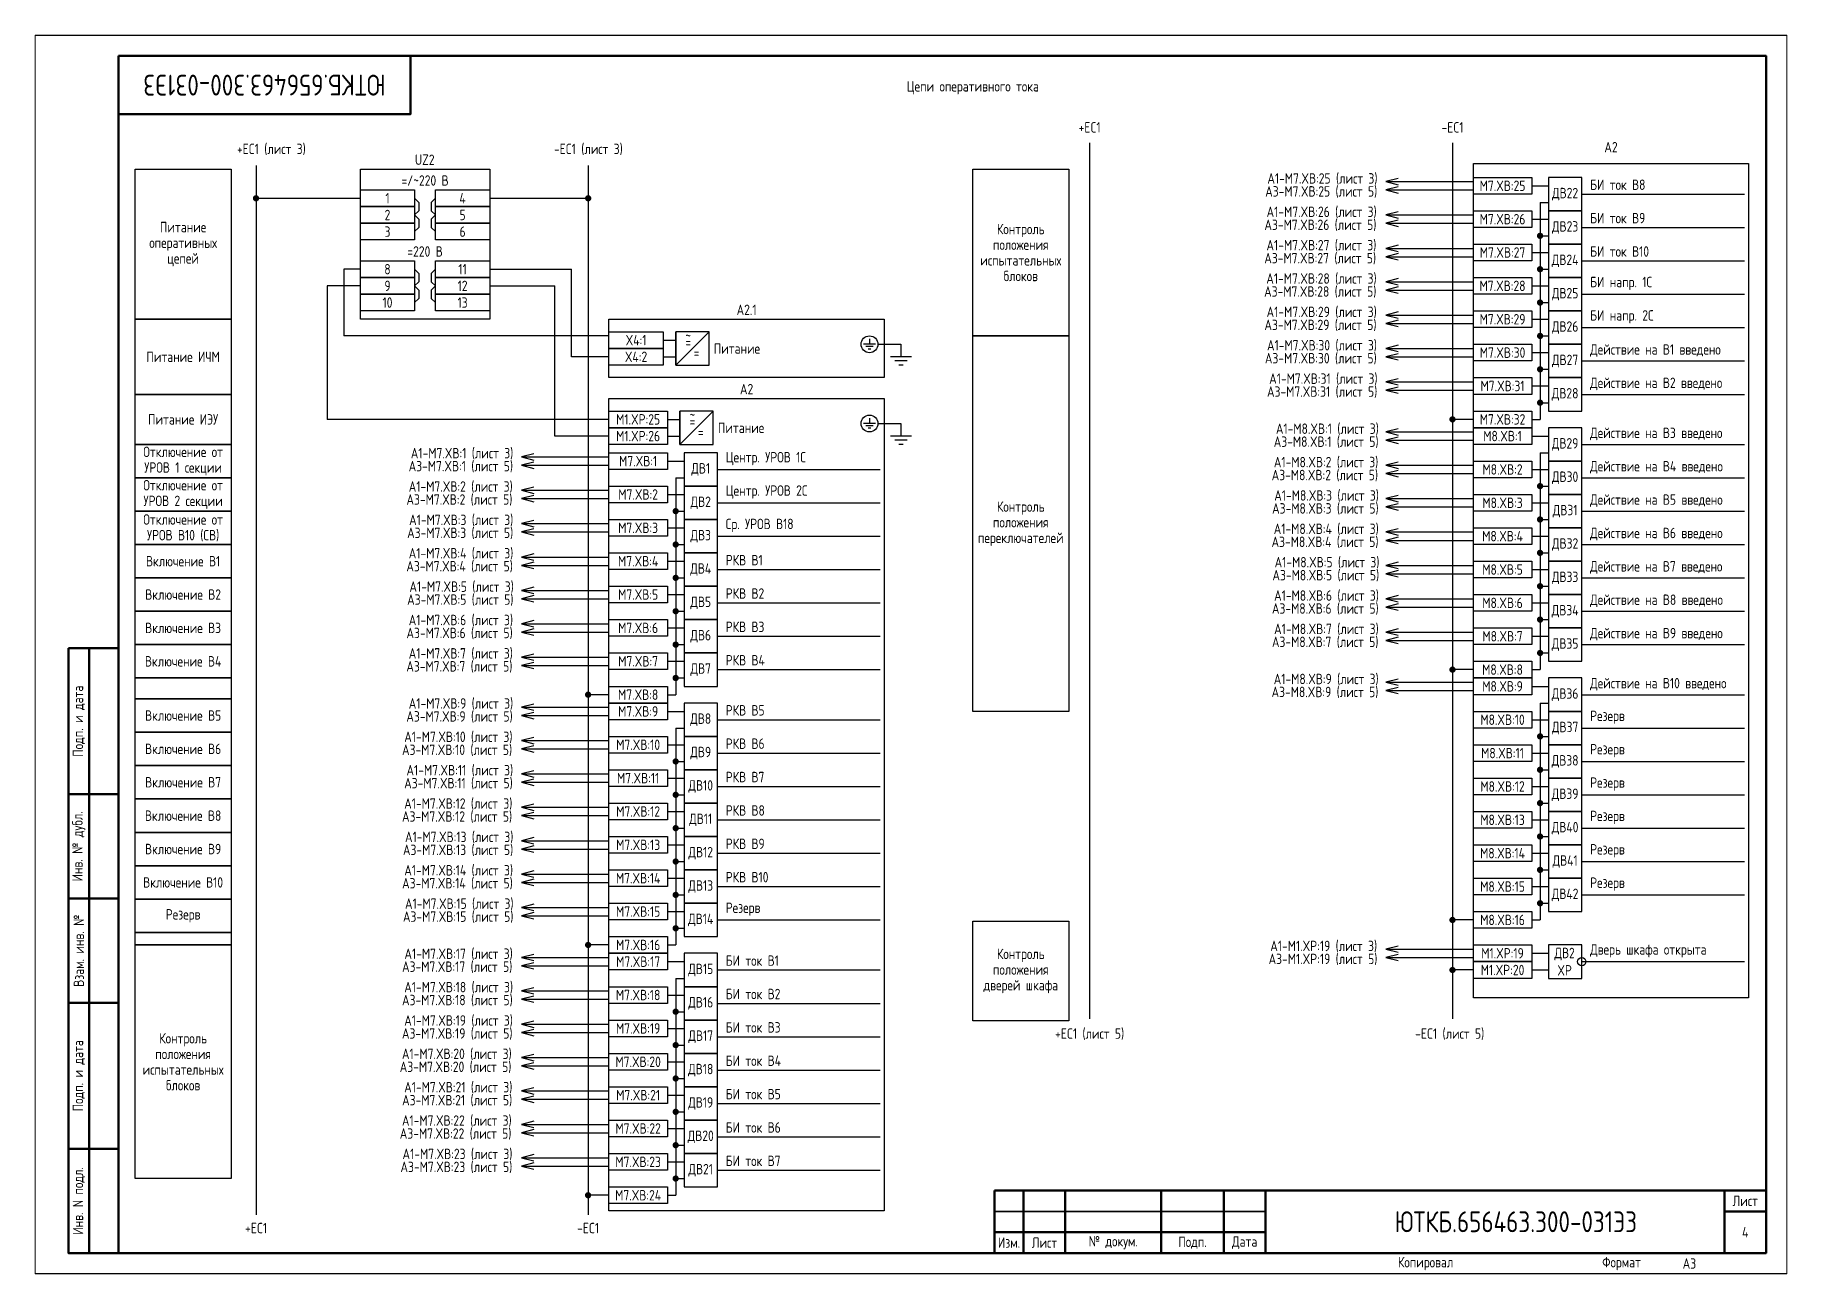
# Paper-space layout 'Лист4' of a CAD drawing. Header units: millimetres, sheet in inches. Extents: x 98.3 to 108.4, y 94.4 to 101.5.
# The model-space entities are those that its viewports show. They can reach past a viewport. Long polylines and large blocks are cut down to what shows.
import ezdxf

# ---------------------------------------------------------------- set-up
doc = ezdxf.new("R2010")
doc.units = ezdxf.units.MM
doc.styles.add('Gost_type_A', font='GOST_A.TTF')

psp = doc.layouts.new('Лист4')

msp = doc.modelspace()

# ---------------------------------------------------------------- texts
at = {"insert": (1315, 285), "char_height": 5, "width": 70, "attachment_point": 5, "rotation": 180, "style": 'Gost_type_A'}
msp.add_mtext('ЮТКБ.656463.300-031Э3', dxfattribs=at)
at = {"char_height": 2.5, "style": 'Gost_type_A'}
for s, insert, width, attachment_point, line_spacing_factor in [('Цепи оперативного тока', (1484.82, 284.36), 395, 5, 0.9), ('A2', (1637.82, 268.86), 66, 8, 0.9), ('UZ2', (1353.43, 265.86), 31, 8, 0.9), ('=/~220 В', (1353.5, 260.86), 31, 8, 0.9), ('A3-M7.XВ:25 (лист 5)', (1554.92, 259.39), 31, 4, 0.8), ('A1-M7.XВ:25 (лист 3)', (1555.44, 262.5), 31, 4, 0.8), ('Питание оперативных цепей', (1295.5, 246.86), 23, 5, 0.9), ('A3-M7.XВ:26 (лист 5)', (1554.73, 251.39), 31, 4, 0.8), ('A1-M7.XВ:26 (лист 3)', (1555.25, 254.5), 31, 4, 0.8), ('Контроль положения\\Pиспытательных блоков', (1496.32, 244.86), 23, 5, 0.9), ('A1-M7.XВ:27 (лист 3)', (1555.22, 246.5), 31, 4, 0.8), ('=220 В', (1353.5, 243.86), 31, 8, 0.9), ('A3-M7.XВ:27 (лист 5)', (1554.7, 243.39), 31, 4, 0.8), ('A1-M7.XВ:28 (лист 3)', (1555.18, 238.5), 31, 4, 0.8), ('A3-M7.XВ:28 (лист 5)', (1554.66, 235.39), 31, 4, 0.8), ('A2.1', (1430.59, 229.86), 66, 8, 0.9), ('A1-M7.XВ:29 (лист 3)', (1555.25, 230.5), 31, 4, 0.8), ('A3-M7.XВ:29 (лист 5)', (1554.73, 227.39), 31, 4, 0.8), ('A1-M7.XВ:30 (лист 3)', (1555.35, 222.5), 31, 4, 0.8), ('Питание ИЧМ', (1295.5, 219.86), 23, 5, 0.9), ('A3-M7.XВ:30 (лист 5)', (1554.84, 219.39), 31, 4, 0.8), ('A1-M7.XВ:31 (лист 3)', (1555.87, 214.5), 31, 4, 0.8), ('A2', (1430.59, 210.86), 66, 8, 0.9), ('A3-M7.XВ:31 (лист 5)', (1555.35, 211.39), 31, 4, 0.8), ('Питание ИЭУ', (1295.5, 204.86), 23, 5, 0.9), ('A1-M8.XВ:1 (лист 3)', (1557.48, 202.5), 31, 4, 0.8), ('Отключение от УРОВ 1 секции', (1295.5, 194.86), 23, 5, 0.9), ('A1-M7.XВ:1 (лист 3)', (1350.09, 196.64), 31, 4, 0.8), ('A3-M8.XВ:1 (лист 5)', (1556.96, 199.39), 31, 4, 0.8), ('A3-M7.XВ:1 (лист 5)', (1349.57, 193.53), 31, 4, 0.8), ('A1-M8.XВ:2 (лист 3)', (1556.99, 194.5), 31, 4, 0.8), ('Отключение от УРОВ 2 секции', (1295.5, 186.86), 23, 5, 0.9), ('A1-M7.XВ:2 (лист 3)', (1349.59, 188.64), 31, 4, 0.8), ('A3-M8.XВ:2 (лист 5)', (1556.47, 191.39), 31, 4, 0.8), ('A3-M7.XВ:2 (лист 5)', (1349.05, 185.53), 31, 4, 0.8), ('Контроль положения\\Pпереключателей', (1496.32, 179.86), 23, 5, 0.9), ('A3-M8.XВ:3 (лист 5)', (1556.57, 183.39), 31, 4, 0.8), ('A1-M8.XВ:3 (лист 3)', (1557.09, 186.5), 31, 4, 0.8), ('Отключение от УРОВ В10 (СВ)', (1295.5, 178.86), 23, 5, 0.9), ('A1-M7.XВ:3 (лист 3)', (1349.68, 180.64), 31, 4, 0.8), ('A3-M7.XВ:3 (лист 5)', (1349.21, 177.53), 31, 4, 0.8), ('A3-M8.XВ:4 (лист 5)', (1556.44, 175.39), 31, 4, 0.8), ('A1-M8.XВ:4 (лист 3)', (1556.96, 178.5), 31, 4, 0.8), ('A1-M7.XВ:4 (лист 3)', (1349.59, 172.64), 31, 4, 0.8), ('Включение В1', (1295.5, 170.86), 23, 5, 0.9), ('A3-M7.XВ:4 (лист 5)', (1349.02, 169.53), 31, 4, 0.8), ('A3-M8.XВ:5 (лист 5)', (1556.65, 167.39), 31, 4, 0.8), ('A1-M8.XВ:5 (лист 3)', (1557.17, 170.5), 31, 4, 0.8), ('Включение В2', (1295.5, 162.86), 23, 5, 0.9), ('A1-M7.XВ:5 (лист 3)', (1349.76, 164.64), 31, 4, 0.8), ('A1-M8.XВ:6 (лист 3)', (1557.05, 162.5), 31, 4, 0.8), ('A3-M7.XВ:5 (лист 5)', (1349.21, 161.53), 31, 4, 0.8), ('A3-M8.XВ:6 (лист 5)', (1556.53, 159.39), 31, 4, 0.8), ('Включение В3', (1295.5, 154.86), 23, 5, 0.9), ('A1-M7.XВ:6 (лист 3)', (1349.59, 156.64), 31, 4, 0.8), ('A1-M8.XВ:7 (лист 3)', (1557.05, 154.5), 31, 4, 0.8), ('A3-M7.XВ:6 (лист 5)', (1349.05, 153.53), 31, 4, 0.8), ('A3-M8.XВ:7 (лист 5)', (1556.53, 151.39), 31, 4, 0.8), ('Включение В4', (1295.5, 146.86), 23, 5, 0.9), ('A3-M7.XВ:7 (лист 5)', (1349.02, 145.53), 31, 4, 0.8), ('A1-M7.XВ:7 (лист 3)', (1349.59, 148.64), 31, 4, 0.8), ('A1-M8.XВ:9 (лист 3)', (1556.96, 142.5), 31, 4, 0.8), ('A3-M8.XВ:9 (лист 5)', (1556.44, 139.39), 31, 4, 0.8), ('Включение В5', (1295.5, 133.86), 23, 5, 0.9), ('A3-M7.XВ:9 (лист 5)', (1349.02, 133.53), 31, 4, 0.8), ('A1-M7.XВ:9 (лист 3)', (1349.59, 136.64), 31, 4, 0.8), ('A1-M7.XВ:10 (лист 3)', (1348.52, 128.64), 31, 4, 0.8), ('Включение В6', (1295.5, 125.86), 23, 5, 0.9), ('A3-M7.XВ:10 (лист 5)', (1347.98, 125.53), 31, 4, 0.8), ('A1-M7.XВ:11 (лист 3)', (1349.05, 120.64), 31, 4, 0.8), ('Включение В7', (1295.5, 117.86), 23, 5, 0.9), ('A3-M7.XВ:11 (лист 5)', (1348.5, 117.53), 31, 4, 0.8), ('A1-M7.XВ:12 (лист 3)', (1348.5, 112.64), 31, 4, 0.8), ('Включение В8', (1295.5, 109.86), 23, 5, 0.9), ('A3-M7.XВ:12 (лист 5)', (1347.98, 109.53), 31, 4, 0.8), ('A1-M7.XВ:13 (лист 3)', (1348.69, 104.64), 31, 4, 0.8), ('Включение В9', (1295.5, 101.86), 23, 5, 0.9), ('A3-M7.XВ:13 (лист 5)', (1348.2, 101.53), 31, 4, 0.8), ('A1-M7.XВ:14 (лист 3)', (1348.52, 96.64), 31, 4, 0.8), ('Включение В10', (1295.5, 93.86), 23, 5, 0.9), ('A3-M7.XВ:14 (лист 5)', (1348, 93.53), 31, 4, 0.8), ('A1-M7.XВ:15 (лист 3)', (1348.69, 88.64), 31, 4, 0.8), ('Резерв', (1295.5, 85.86), 23, 5, 0.9), ('A3-M7.XВ:15 (лист 5)', (1348.2, 85.53), 31, 4, 0.8), ('A1-M1.XP:19 (лист 3)', (1556.13, 78.5), 31, 4, 0.8), ('A1-M7.XВ:17 (лист 3)', (1348.56, 76.64), 31, 4, 0.8), ('Контроль положения\\Pдверей шкафа', (1496.32, 72.63), 23, 5, 0.9), ('A3-M1.XP:19 (лист 5)', (1555.73, 75.39), 31, 4, 0.8), ('A3-M7.XВ:17 (лист 5)', (1347.99, 73.53), 31, 4, 0.8), ('A1-M7.XВ:18 (лист 3)', (1348.52, 68.64), 31, 4, 0.8), ('A3-M7.XВ:18 (лист 5)', (1347.98, 65.53), 31, 4, 0.8), ('A3-M7.XВ:19 (лист 5)', (1347.96, 57.53), 31, 4, 0.8), ('A1-M7.XВ:19 (лист 3)', (1348.51, 60.64), 31, 4, 0.8), ('Контроль положения\\Pиспытательных блоков', (1295.5, 50.86), 23, 5, 0.9), ('A3-M7.XВ:20 (лист 5)', (1347.43, 49.53), 31, 4, 0.8), ('A1-M7.XВ:20 (лист 3)', (1347.96, 52.64), 31, 4, 0.8), ('A1-M7.XВ:21 (лист 3)', (1348.5, 44.64), 31, 4, 0.8), ('A3-M7.XВ:21 (лист 5)', (1348, 41.53), 31, 4, 0.8), ('A1-M7.XВ:22 (лист 3)', (1347.96, 36.64), 31, 4, 0.8), ('A3-M7.XВ:22 (лист 5)', (1347.44, 33.53), 31, 4, 0.8), ('A1-M7.XВ:23 (лист 3)', (1348.1, 28.64), 31, 4, 0.8), ('A3-M7.XВ:23 (лист 5)', (1347.61, 25.53), 31, 4, 0.8)]:
    msp.add_mtext(s, dxfattribs=dict(at, insert=insert, width=width, attachment_point=attachment_point, line_spacing_factor=line_spacing_factor))
at = {"style": 'Gost_type_A'}
for s, insert, char_height, width, attachment_point in [('+EC1', (1512.83, 273.61), 2.5, 20, 8), ('-EC1', (1599.82, 273.61), 2.5, 20, 8), ('+EC1 (лист 3)', (1316.65, 268.19), 2.5, 17.3048, 8), ('-EC1 (лист 3)', (1392.65, 268.19), 2.5, 18.2787, 8), ('M7.XВ:25', (1611.82, 260.86), 2.5, 14, 5), ('БИ ток В8', (1632.82, 259.86), 2.5, 30.6324, 7), ('1', (1344.5, 257.86), 2.5, 13, 5), ('4', (1362.5, 257.86), 2.5, 13, 5), ('ДВ22', (1626.82, 258.86), 2.5, 7.9998, 5), ('2', (1344.5, 253.86), 2.5, 13, 5), ('5', (1362.5, 253.86), 2.5, 13, 5), ('M7.XВ:26', (1611.82, 252.86), 2.5, 14, 5), ('ДВ23', (1626.82, 250.86), 2.5, 7.9998, 5), ('БИ ток В9', (1632.82, 251.86), 2.5, 30.6324, 7), ('3', (1344.5, 249.86), 2.5, 13, 5), ('6', (1362.5, 249.86), 2.5, 13, 5), ('M7.XВ:27', (1611.82, 244.86), 2.5, 14, 5), ('ДВ24', (1626.82, 242.86), 2.5, 7.9998, 5), ('БИ ток В10', (1632.82, 243.86), 2.5, 27.8465, 7), ('8', (1344.5, 240.86), 2.5, 13, 5), ('11', (1362.5, 240.86), 2.5, 13, 5), ('9', (1344.5, 236.86), 2.5, 13, 5), ('12', (1362.5, 236.86), 2.5, 13, 5), ('M7.XВ:28', (1611.82, 236.86), 2.5, 14, 5), ('ДВ25', (1626.82, 234.86), 2.5, 7.9998, 5), ('БИ напр. 1С', (1632.82, 235.86), 2.5, 27.8465, 7), ('10', (1344.5, 232.86), 2.5, 13, 5), ('13', (1362.5, 232.86), 2.5, 13, 5), ('БИ напр. 2С', (1632.82, 227.86), 2.5, 35.7119, 7), ('M7.XВ:29', (1611.82, 228.86), 2.5, 14, 5), ('ДВ26', (1626.82, 226.86), 2.5, 7.9998, 5), ('X4:1', (1404.09, 223.86), 2.5, 13, 5), ('~', (1416.59, 224.89), 2.5, 2.7, 5), ('=', (1416.59, 223.39), 2.5, 6, 5), ('Питание', (1428.27, 221.84), 2.5, 11.3452, 5), ('Действие на В1 введено', (1632.82, 219.86), 2.5, 41.1416, 7), ('X4:2', (1404.09, 219.86), 2.5, 13, 5), ('=', (1418.59, 220.86), 2.5, 6, 5), ('M7.XВ:30', (1611.82, 220.86), 2.5, 14, 5), ('ДВ27', (1626.82, 218.86), 2.5, 7.9998, 5), ('Действие на В2 введено', (1632.82, 211.86), 2.5, 36.2619, 7), ('M7.XВ:31', (1611.82, 212.86), 2.5, 14, 5), ('ДВ28', (1626.82, 210.86), 2.5, 7.9998, 5), ('M1.XP:25', (1404.59, 204.86), 2.5, 13.9956, 5), ('~', (1417.59, 205.89), 2.5, 2.7, 5), ('M7.XВ:32', (1611.82, 204.86), 2.5, 14, 5), ('M1.XP:26', (1404.59, 200.86), 2.5, 13.9956, 5), ('=', (1417.59, 204.39), 2.5, 6, 5), ('=', (1419.59, 201.86), 2.5, 6, 5), ('Питание', (1429.27, 202.84), 2.5, 11.3452, 5), ('M8.XВ:1', (1611.82, 200.86), 2.5, 14, 5), ('Действие на В3 введено', (1632.82, 199.86), 2.5, 34.3795, 7), ('ДВ29', (1626.82, 198.86), 2.5, 7.9998, 5), ('M7.XВ:1', (1404.59, 194.86), 2.5, 14, 5), ('ДВ1', (1419.59, 192.86), 2.5, 7.9998, 5), ('Центр. УРОВ 1С', (1425.59, 193.86), 2.5, 29.668, 7), ('M8.XВ:2', (1611.82, 192.86), 2.5, 14, 5), ('Действие на В4 введено', (1632.82, 191.86), 2.5, 33.4848, 7), ('Центр. УРОВ 2С', (1425.59, 185.86), 2.5, 30.6324, 7), ('ДВ30', (1626.82, 190.86), 2.5, 7.9998, 5), ('M7.XВ:2', (1404.59, 186.86), 2.5, 14, 5), ('ДВ2', (1419.59, 184.86), 2.5, 7.9998, 5), ('M8.XВ:3', (1611.82, 184.86), 2.5, 14, 5), ('Действие на В5 введено', (1632.82, 183.86), 2.5, 35.3544, 7), ('Ср. УРОВ В18', (1425.59, 177.86), 2.5, 30.6324, 7), ('ДВ31', (1626.82, 182.86), 2.5, 7.9998, 5), ('M7.XВ:3', (1404.59, 178.86), 2.5, 14, 5), ('ДВ3', (1419.59, 176.86), 2.5, 7.9998, 5), ('M8.XВ:4', (1611.82, 176.86), 2.5, 14, 5), ('Действие на В6 введено', (1632.82, 175.86), 2.5, 38.1443, 7), ('РКВ В1', (1425.59, 169.86), 2.5, 27.8465, 7), ('ДВ32', (1626.82, 174.86), 2.5, 7.9998, 5), ('M7.XВ:4', (1404.59, 170.86), 2.5, 14, 5), ('ДВ4', (1419.59, 168.86), 2.5, 7.9998, 5), ('M8.XВ:5', (1611.82, 168.86), 2.5, 14, 5), ('ДВ33', (1626.82, 166.86), 2.5, 7.9998, 5), ('Действие на В7 введено', (1632.82, 167.86), 2.5, 31.2976, 7), ('M7.XВ:5', (1404.59, 162.86), 2.5, 14, 5), ('РКВ В2', (1425.59, 161.86), 2.5, 27.8465, 7), ('ДВ5', (1419.59, 160.86), 2.5, 7.9998, 5), ('M8.XВ:6', (1611.82, 160.86), 2.5, 14, 5), ('ДВ34', (1626.82, 158.86), 2.5, 7.9998, 5), ('Действие на В8 введено', (1632.82, 159.86), 2.5, 32.6336, 7), ('M7.XВ:6', (1404.59, 154.86), 2.5, 14, 5), ('РКВ В3', (1425.59, 153.86), 2.5, 33.5921, 7), ('ДВ6', (1419.59, 152.86), 2.5, 7.9998, 5), ('M8.XВ:7', (1611.82, 152.86), 2.5, 14, 5), ('ДВ35', (1626.82, 150.86), 2.5, 7.9998, 5), ('Действие на В9 введено', (1632.82, 151.86), 2.5, 35.933, 7), ('M7.XВ:7', (1404.59, 146.86), 2.5, 14, 5), ('РКВ В4', (1425.59, 145.86), 2.5, 27.8465, 7), ('ДВ7', (1419.59, 144.86), 2.5, 7.9998, 5), ('M8.XВ:8', (1611.82, 144.86), 2.5, 14, 5), ('Действие на В10 введено', (1632.82, 139.86), 2.5, 41.868, 7), ('M7.XВ:8', (1404.59, 138.86), 2.5, 14, 5), ('M8.XВ:9', (1611.82, 140.86), 2.5, 14, 5), ('ДВ36', (1626.82, 138.86), 2.5, 7.9998, 5), ('M7.XВ:9', (1404.59, 134.86), 2.5, 14, 5), ('РКВ В5', (1425.59, 133.86), 2.5, 39.1584, 7), ('Резерв', (1632.82, 131.86), 2.5, 27.8465, 7), ('ДВ8', (1419.59, 132.86), 2.5, 7.9998, 5), ('M8.XВ:10', (1611.82, 132.86), 2.5, 14, 5), ('ДВ37', (1626.82, 130.86), 2.5, 7.9998, 5), ('M7.XВ:10', (1404.59, 126.86), 2.5, 14, 5), ('ДВ9', (1419.59, 124.86), 2.5, 7.9998, 5), ('РКВ В6', (1425.59, 125.86), 2.5, 27.8465, 7), ('M8.XВ:11', (1611.82, 124.86), 2.5, 14, 5), ('Резерв', (1632.82, 123.86), 2.5, 27.8465, 7), ('ДВ38', (1626.82, 122.86), 2.5, 7.9998, 5), ('M7.XВ:11', (1404.59, 118.86), 2.5, 14, 5), ('ДВ10', (1419.59, 116.86), 2.5, 7.9998, 5), ('РКВ В7', (1425.59, 117.86), 2.5, 36.4793, 7), ('M8.XВ:12', (1611.82, 116.86), 2.5, 14, 5), ('Резерв', (1632.82, 115.86), 2.5, 27.8465, 7), ('ДВ39', (1626.82, 114.86), 2.5, 7.9998, 5), ('M7.XВ:12', (1404.59, 110.86), 2.5, 14, 5), ('ДВ11', (1419.59, 108.86), 2.5, 7.9998, 5), ('РКВ В8', (1425.59, 109.86), 2.5, 27.8465, 7), ('M8.XВ:13', (1611.82, 108.86), 2.5, 14, 5), ('Резерв', (1632.82, 107.86), 2.5, 27.8465, 7), ('ДВ40', (1626.82, 106.86), 2.5, 7.9998, 5), ('M7.XВ:13', (1404.59, 102.86), 2.5, 14, 5), ('ДВ12', (1419.59, 100.86), 2.5, 7.9998, 5), ('РКВ В9', (1425.59, 101.86), 2.5, 35.3878, 7), ('M8.XВ:14', (1611.82, 100.86), 2.5, 14, 5), ('Резерв', (1632.82, 99.86), 2.5, 27.8465, 7), ('ДВ41', (1626.82, 98.86), 2.5, 7.9998, 5), ('M7.XВ:14', (1404.59, 94.86), 2.5, 14, 5), ('ДВ13', (1419.59, 92.86), 2.5, 7.9998, 5), ('\\pxsm1;РКВ В10', (1425.59, 93.86), 2.5, 27.8465, 7), ('M8.XВ:15', (1611.82, 92.86), 2.5, 14, 5), ('Резерв', (1632.82, 91.86), 2.5, 27.8465, 7), ('Резерв', (1425.59, 85.86), 2.5, 27.8465, 7), ('ДВ42', (1626.82, 90.86), 2.5, 7.9998, 5), ('M7.XВ:15', (1404.59, 86.86), 2.5, 14, 5), ('ДВ14', (1419.59, 84.86), 2.5, 7.9998, 5), ('M8.XВ:16', (1611.82, 84.86), 2.5, 14, 5), ('M7.XВ:16', (1404.59, 78.86), 2.5, 14, 5), ('M7.XВ:17', (1404.59, 74.86), 2.5, 14, 5), ('БИ ток В1', (1425.59, 73.86), 2.5, 27.8465, 7), ('M1.XP:19', (1611.82, 76.86), 2.5, 14, 5), ('ДВ2 XP', (1626.7, 74.86), 2.5, 7.7588, 5), ('Дверь шкафа открыта', (1632.82, 75.86), 2.5, 37, 7), ('ДВ15', (1419.59, 72.86), 2.5, 7.9998, 5), ('M1.XP:20', (1611.82, 72.86), 2.5, 14, 5), ('M7.XВ:18', (1404.59, 66.86), 2.5, 14, 5), ('БИ ток В2', (1425.59, 65.86), 2.5, 35.933, 7), ('ДВ16', (1419.59, 64.86), 2.5, 7.9998, 5), ('M7.XВ:19', (1404.59, 58.86), 2.5, 14, 5), ('БИ ток В3', (1425.59, 57.86), 2.5, 41.868, 7), ('+EC1 (лист 5)', (1512.83, 58.86), 2.5, 20, 2), ('-EC1 (лист 5)', (1599.15, 58.86), 2.5, 20, 2), ('ДВ17', (1419.59, 56.86), 2.5, 7.9998, 5), ('M7.XВ:20', (1404.59, 50.86), 2.5, 14, 5), ('БИ ток В4', (1425.59, 49.86), 2.5, 42.9636, 7), ('ДВ18', (1419.59, 48.86), 2.5, 7.9998, 5), ('M7.XВ:21', (1404.59, 42.86), 2.5, 14, 5), ('ДВ19', (1419.59, 40.86), 2.5, 7.9998, 5), ('БИ ток В5', (1425.59, 41.86), 2.5, 40.0707, 7), ('M7.XВ:22', (1404.59, 34.86), 2.5, 14, 5), ('ДВ20', (1419.59, 32.86), 2.5, 7.9998, 5), ('БИ ток В6', (1425.59, 33.86), 2.5, 38, 7), ('M7.XВ:23', (1404.59, 26.86), 2.5, 14, 5), ('ДВ21', (1419.59, 24.86), 2.5, 7.9998, 5), ('БИ ток В7', (1425.59, 25.86), 2.5, 29.668, 7), ('M7.XВ:24', (1404.59, 18.86), 2.5, 14, 5), ('ЮТКБ.656463.300-031Э3', (1615, 12.5), 5, 120, 5), ('+EC1', (1313, 12.25), 2.5, 20, 2), ('-EC1 ', (1392.59, 12.25), 2.5, 20, 2), ('4', (1670, 10), 2.5, 10, 5), ('A3', (1655, 2.5), 2.5, 20, 4)]:
    msp.add_mtext(s, dxfattribs=dict(at, insert=insert, char_height=char_height, width=width, attachment_point=attachment_point))

# ---------------------------------------------------------------- blocks, each defined once
blk = doc.blocks.new('Формат_А3')
blk.add_lwpolyline([(-420, 297), (0, 297), (0, 0), (-420, 0)], close=True)
at = {"lineweight": 50}
blk.add_lwpolyline([(-400, 292), (-5, 292), (-5, 5), (-400, 5)], close=True, dxfattribs=at)
blk = doc.blocks.new('Штамп угловой верхний')
at = {"lineweight": 50}
blk.add_lwpolyline([(0, 0), (70, 0), (70, -14), (0, -14)], close=True, dxfattribs=at)
blk = doc.blocks.new('Штамп левый нижний')
at = {"lineweight": 50}
for points in [[(-12, 145), (-7, 145), (-7, 110), (-12, 110)], [(-7, 145), (0, 145), (0, 110), (-7, 110)], [(-12, 110), (-7, 110), (-7, 85), (-12, 85)], [(-7, 110), (0, 110), (0, 85), (-7, 85)], [(-12, 85), (-7, 85), (-7, 60), (-12, 60)], [(-7, 85), (0, 85), (0, 60), (-7, 60)], [(-12, 60), (-7, 60), (-7, 25), (-12, 25)], [(-7, 60), (0, 60), (0, 25), (-7, 25)], [(-12, 25), (-7, 25), (-7, 0), (-12, 0)], [(-7, 25), (0, 25), (0, 0), (-7, 0)]]:
    blk.add_lwpolyline(points, close=True, dxfattribs=at)
at = {"char_height": 2.5, "attachment_point": 5, "rotation": 90, "style": 'Gost_type_A'}
for s, insert, width in [('Подп. и дата', (-9.5, 127.5), 35), ('Инв. № дубл.', (-9.5, 97.5), 25), ('Взам. инв. №', (-9.5, 72.5), 25), ('Подп. и дата', (-9.5, 42.5), 35), ('Инв. N подл.', (-9.5, 12.5), 25)]:
    blk.add_mtext(s, dxfattribs=dict(at, insert=insert, width=width))
blk = doc.blocks.new('Штамп малый нижний')
at = {"lineweight": 50}
for points in [[(-185, 15), (-178, 15), (-178, 5), (-185, 5)], [(-178, 15), (-168, 15), (-168, 5), (-178, 5)], [(-168, 15), (-145, 15), (-145, 5), (-168, 5)], [(-145, 15), (-130, 15), (-130, 5), (-145, 5)], [(-130, 15), (-120, 15), (-120, 5), (-130, 5)], [(-120, 15), (-10, 15), (-10, 0), (-120, 0)], [(-10, 15), (0, 15), (0, 10), (-10, 10)], [(-10, 10), (0, 10), (0, 0), (-10, 0)], [(-185, 5), (-178, 5), (-178, 0), (-185, 0)], [(-178, 5), (-168, 5), (-168, 0), (-178, 0)], [(-168, 5), (-145, 5), (-145, 0), (-168, 0)], [(-145, 5), (-130, 5), (-130, 0), (-145, 0)], [(-130, 5), (-120, 5), (-120, 0), (-130, 0)]]:
    blk.add_lwpolyline(points, close=True, dxfattribs=at)
for points in [[(-185, 15), (-178, 15), (-178, 10), (-185, 10)], [(-178, 15), (-168, 15), (-168, 10), (-178, 10)], [(-168, 15), (-145, 15), (-145, 10), (-168, 10)], [(-145, 15), (-130, 15), (-130, 10), (-145, 10)], [(-130, 15), (-120, 15), (-120, 10), (-130, 10)], [(-185, 10), (-178, 10), (-178, 5), (-185, 5)], [(-178, 10), (-168, 10), (-168, 5), (-178, 5)], [(-168, 10), (-145, 10), (-145, 5), (-168, 5)], [(-145, 10), (-130, 10), (-130, 5), (-145, 5)], [(-130, 10), (-120, 10), (-120, 5), (-130, 5)]]:
    blk.add_lwpolyline(points, close=True)
at = {"char_height": 2.5, "style": 'Gost_type_A'}
for s, insert, width, attachment_point in [('Лист', (-5, 12.5), 10, 5), ('Изм.', (-181.5, 2.5), 7, 5), ('Лист', (-173, 2.5), 10, 5), ('№ докум.', (-156.5, 2.5), 23, 5), ('Подп.', (-137.5, 2.5), 15, 5), ('Дата', (-125, 2.5), 10, 5), ('Копировал', (-75, -2.53), 13.1202, 6), ('Формат', (-30, -2.53), 13.1202, 6)]:
    blk.add_mtext(s, dxfattribs=dict(at, insert=insert, width=width, attachment_point=attachment_point))
blk = doc.blocks.new('POINT')
at = {"const_width": 0.75}
blk.add_lwpolyline([(-0.375, 0, 1), (0.375, 0, 1)], format="xyb", close=True, dxfattribs=at)

# ---------------------------------------------------------------- linework, layer by layer
for p, q in [((1512.83, 271.19), (1512.83, 61.19)), ((1599.82, 271.19), (1599.82, 61.19)), ((1313, 265.74), (1313, 14.17)), ((1392.59, 265.74), (1392.59, 14.17)), ((1583.82, 261.86), (1604.82, 261.86)), ((1618.82, 260.86), (1622.82, 260.86)), ((1312.98, 257.86), (1338, 257.86)), ((1369, 257.86), (1392.61, 257.86)), ((1583.82, 259.86), (1604.82, 259.86)), ((1620.82, 256.86), (1622.82, 256.86)), ((1620.82, 256.86), (1620.82, 204.86)), ((1630.82, 258.86), (1669.82, 258.86)), ((1583.82, 253.86), (1604.82, 253.86)), ((1618.82, 252.86), (1622.82, 252.86)), ((1583.82, 251.86), (1604.82, 251.86)), ((1620.82, 248.86), (1622.82, 248.86)), ((1630.82, 250.86), (1669.82, 250.86)), ((1583.82, 245.86), (1604.82, 245.86)), ((1583.82, 243.86), (1604.82, 243.86)), ((1618.82, 244.86), (1622.82, 244.86)), ((1338, 240.86), (1334, 240.86)), ((1334, 240.86), (1334, 224.86)), ((1369, 240.86), (1388.59, 240.86)), ((1388.59, 219.86), (1388.59, 240.86)), ((1620.82, 240.86), (1622.82, 240.86)), ((1630.82, 242.86), (1669.82, 242.86)), ((1330, 236.86), (1330, 204.86)), ((1338, 236.86), (1330, 236.86)), ((1369, 236.86), (1384.59, 236.86)), ((1384.59, 200.86), (1384.59, 236.86)), ((1583.82, 237.86), (1604.82, 237.86)), ((1583.82, 235.86), (1604.82, 235.86)), ((1618.82, 236.86), (1622.82, 236.86)), ((1620.82, 232.86), (1622.82, 232.86)), ((1630.82, 234.86), (1669.82, 234.86)), ((1583.82, 229.86), (1604.82, 229.86)), ((1583.82, 227.86), (1604.82, 227.86)), ((1618.82, 228.86), (1622.82, 228.86)), ((1630.82, 226.86), (1669.82, 226.86)), ((1397.59, 224.86), (1334, 224.86)), ((1413.59, 217.86), (1413.59, 225.86)), ((1413.59, 217.86), (1421.59, 225.86)), ((1462.08, 222.86), (1467.59, 222.86)), ((1620.82, 224.86), (1622.82, 224.86)), ((1397.59, 219.86), (1388.59, 219.86)), ((1583.82, 221.86), (1604.82, 221.86)), ((1583.82, 219.86), (1604.82, 219.86)), ((1618.82, 220.86), (1622.82, 220.86)), ((1630.82, 218.86), (1669.82, 218.86)), ((1620.82, 216.86), (1622.82, 216.86)), ((1583.82, 213.86), (1604.82, 213.86)), ((1583.82, 211.86), (1604.82, 211.86)), ((1618.82, 212.86), (1622.82, 212.86)), ((1630.82, 210.86), (1669.82, 210.86)), ((1414.59, 198.86), (1414.59, 206.86)), ((1414.59, 198.86), (1422.59, 206.86)), ((1620.82, 208.86), (1622.82, 208.86)), ((1397.59, 204.86), (1330, 204.86)), ((1462.08, 203.86), (1467.59, 203.86)), ((1583.82, 201.86), (1604.82, 201.86)), ((1604.82, 204.86), (1599.82, 204.86)), ((1618.82, 204.86), (1620.82, 204.86)), ((1397.59, 200.86), (1384.59, 200.86)), ((1583.82, 199.86), (1604.82, 199.86)), ((1618.82, 200.86), (1622.82, 200.86)), ((1630.82, 198.86), (1669.82, 198.86)), ((1376.59, 195.86), (1397.59, 195.86)), ((1376.59, 193.86), (1397.59, 193.86)), ((1411.59, 194.86), (1415.59, 194.86)), ((1583.82, 193.86), (1604.82, 193.86)), ((1620.82, 196.86), (1622.82, 196.86)), ((1620.82, 196.86), (1620.82, 144.86)), ((1413.59, 190.86), (1415.59, 190.86)), ((1413.59, 190.86), (1413.59, 138.86)), ((1423.59, 192.86), (1462.59, 192.86)), ((1583.82, 191.86), (1604.82, 191.86)), ((1618.82, 192.86), (1622.82, 192.86)), ((1630.82, 190.86), (1669.82, 190.86)), ((1376.59, 187.86), (1397.59, 187.86)), ((1376.59, 185.86), (1397.59, 185.86)), ((1411.59, 186.86), (1415.59, 186.86)), ((1423.59, 184.86), (1462.59, 184.86)), ((1583.82, 185.86), (1604.82, 185.86)), ((1618.82, 184.86), (1622.82, 184.86)), ((1620.82, 188.86), (1622.82, 188.86)), ((1413.59, 182.86), (1415.59, 182.86)), ((1583.82, 183.86), (1604.82, 183.86)), ((1620.82, 180.86), (1622.82, 180.86)), ((1630.82, 182.86), (1669.82, 182.86)), ((1376.59, 179.86), (1397.59, 179.86)), ((1376.59, 177.86), (1397.59, 177.86)), ((1411.59, 178.86), (1415.59, 178.86)), ((1423.59, 176.86), (1462.59, 176.86)), ((1583.82, 177.86), (1604.82, 177.86)), ((1618.82, 176.86), (1622.82, 176.86)), ((1413.59, 174.86), (1415.59, 174.86)), ((1583.82, 175.86), (1604.82, 175.86)), ((1620.82, 172.86), (1622.82, 172.86)), ((1630.82, 174.86), (1669.82, 174.86)), ((1376.59, 171.86), (1397.59, 171.86)), ((1376.59, 169.86), (1397.59, 169.86)), ((1411.59, 170.86), (1415.59, 170.86)), ((1423.59, 168.86), (1462.59, 168.86)), ((1583.82, 169.86), (1604.82, 169.86)), ((1618.82, 168.86), (1622.82, 168.86)), ((1376.59, 163.86), (1397.59, 163.86)), ((1413.59, 166.86), (1415.59, 166.86)), ((1583.82, 167.86), (1604.82, 167.86)), ((1620.82, 164.86), (1622.82, 164.86)), ((1630.82, 166.86), (1669.82, 166.86)), ((1376.59, 161.86), (1397.59, 161.86)), ((1411.59, 162.86), (1415.59, 162.86)), ((1423.59, 160.86), (1462.59, 160.86)), ((1583.82, 161.86), (1604.82, 161.86)), ((1583.82, 159.86), (1604.82, 159.86)), ((1618.82, 160.86), (1622.82, 160.86)), ((1376.59, 155.86), (1397.59, 155.86)), ((1413.59, 158.86), (1415.59, 158.86)), ((1620.82, 156.86), (1622.82, 156.86)), ((1630.82, 158.86), (1669.82, 158.86)), ((1376.59, 153.86), (1397.59, 153.86)), ((1411.59, 154.86), (1415.59, 154.86)), ((1423.59, 152.86), (1462.59, 152.86)), ((1583.82, 153.86), (1604.82, 153.86)), ((1583.82, 151.86), (1604.82, 151.86)), ((1618.82, 152.86), (1622.82, 152.86)), ((1376.59, 147.86), (1397.59, 147.86)), ((1413.59, 150.86), (1415.59, 150.86)), ((1620.82, 148.86), (1622.82, 148.86)), ((1630.82, 150.86), (1669.82, 150.86)), ((1376.59, 145.86), (1397.59, 145.86)), ((1411.59, 146.86), (1415.59, 146.86)), ((1413.59, 142.86), (1415.59, 142.86)), ((1423.59, 144.86), (1462.59, 144.86)), ((1604.82, 144.86), (1599.82, 144.86)), ((1618.82, 144.86), (1620.82, 144.86)), ((1397.59, 138.86), (1392.59, 138.86)), ((1411.59, 138.86), (1413.59, 138.86)), ((1583.82, 141.86), (1604.82, 141.86)), ((1583.82, 139.86), (1604.82, 139.86)), ((1618.82, 140.86), (1622.82, 140.86)), ((1630.82, 138.86), (1669.82, 138.86)), ((1376.59, 135.86), (1397.59, 135.86)), ((1411.59, 134.86), (1415.59, 134.86)), ((1620.82, 136.86), (1622.82, 136.86)), ((1620.82, 136.86), (1620.82, 84.86)), ((1376.59, 133.86), (1397.59, 133.86)), ((1413.59, 130.86), (1415.59, 130.86)), ((1413.59, 130.86), (1413.59, 78.86)), ((1423.59, 132.86), (1462.59, 132.86)), ((1618.82, 132.86), (1622.82, 132.86)), ((1630.82, 130.86), (1669.82, 130.86)), ((1376.59, 127.86), (1397.59, 127.86)), ((1411.59, 126.86), (1415.59, 126.86)), ((1620.82, 128.86), (1622.82, 128.86)), ((1376.59, 125.86), (1397.59, 125.86)), ((1413.59, 122.86), (1415.59, 122.86)), ((1423.59, 124.86), (1462.59, 124.86)), ((1618.82, 124.86), (1622.82, 124.86)), ((1630.82, 122.86), (1669.82, 122.86)), ((1376.59, 119.86), (1397.59, 119.86)), ((1376.59, 117.86), (1397.59, 117.86)), ((1411.59, 118.86), (1415.59, 118.86)), ((1620.82, 120.86), (1622.82, 120.86)), ((1413.59, 114.86), (1415.59, 114.86)), ((1423.59, 116.86), (1462.59, 116.86)), ((1618.82, 116.86), (1622.82, 116.86)), ((1630.82, 114.86), (1669.82, 114.86)), ((1376.59, 111.86), (1397.59, 111.86)), ((1376.59, 109.86), (1397.59, 109.86)), ((1411.59, 110.86), (1415.59, 110.86)), ((1620.82, 112.86), (1622.82, 112.86)), ((1413.59, 106.86), (1415.59, 106.86)), ((1423.59, 108.86), (1462.59, 108.86)), ((1618.82, 108.86), (1622.82, 108.86)), ((1630.82, 106.86), (1669.82, 106.86)), ((1376.59, 103.86), (1397.59, 103.86)), ((1376.59, 101.86), (1397.59, 101.86)), ((1411.59, 102.86), (1415.59, 102.86)), ((1423.59, 100.86), (1462.59, 100.86)), ((1618.82, 100.86), (1622.82, 100.86)), ((1620.82, 104.86), (1622.82, 104.86)), ((1413.59, 98.86), (1415.59, 98.86)), ((1620.82, 96.86), (1622.82, 96.86)), ((1630.82, 98.86), (1669.82, 98.86)), ((1376.59, 95.86), (1397.59, 95.86)), ((1376.59, 93.86), (1397.59, 93.86)), ((1411.59, 94.86), (1415.59, 94.86)), ((1423.59, 92.86), (1462.59, 92.86)), ((1618.82, 92.86), (1622.82, 92.86)), ((1413.59, 90.86), (1415.59, 90.86)), ((1620.82, 88.86), (1622.82, 88.86)), ((1630.82, 90.86), (1669.82, 90.86)), ((1376.59, 87.86), (1397.59, 87.86)), ((1376.59, 85.86), (1397.59, 85.86)), ((1411.59, 86.86), (1415.59, 86.86)), ((1411.59, 86.86), (1413.59, 86.86)), ((1423.59, 84.86), (1462.59, 84.86)), ((1604.82, 84.86), (1599.82, 84.86)), ((1618.82, 84.86), (1620.82, 84.86)), ((1413.59, 82.86), (1415.59, 82.86)), ((1376.59, 75.86), (1397.59, 75.86)), ((1397.59, 78.86), (1392.59, 78.86)), ((1411.59, 78.86), (1413.59, 78.86)), ((1583.82, 77.86), (1604.82, 77.86)), ((1583.82, 75.86), (1604.82, 75.86)), ((1618.82, 76.86), (1622.82, 76.86)), ((1376.59, 73.86), (1397.59, 73.86)), ((1411.59, 74.86), (1415.59, 74.86)), ((1423.59, 72.86), (1462.59, 72.86)), ((1604.82, 72.86), (1599.82, 72.86)), ((1618.82, 72.86), (1622.82, 72.86)), ((1630.82, 74.86), (1669.82, 74.86)), ((1376.59, 67.86), (1397.59, 67.86)), ((1413.59, 70.86), (1415.59, 70.86)), ((1413.59, 70.86), (1413.59, 18.86)), ((1376.59, 65.86), (1397.59, 65.86)), ((1411.59, 66.86), (1415.59, 66.86)), ((1423.59, 64.86), (1462.59, 64.86)), ((1376.59, 59.86), (1397.59, 59.86)), ((1411.59, 58.86), (1415.59, 58.86)), ((1413.59, 62.86), (1415.59, 62.86)), ((1376.59, 57.86), (1397.59, 57.86)), ((1413.59, 54.86), (1415.59, 54.86)), ((1423.59, 56.86), (1462.59, 56.86)), ((1376.59, 51.86), (1397.59, 51.86)), ((1411.59, 50.86), (1415.59, 50.86)), ((1376.59, 49.86), (1397.59, 49.86)), ((1413.59, 46.86), (1415.59, 46.86)), ((1423.59, 48.86), (1462.59, 48.86)), ((1376.59, 43.86), (1397.59, 43.86)), ((1411.59, 42.86), (1415.59, 42.86)), ((1376.59, 41.86), (1397.59, 41.86)), ((1413.59, 38.86), (1415.59, 38.86)), ((1423.59, 40.86), (1462.59, 40.86)), ((1376.59, 35.86), (1397.59, 35.86)), ((1376.59, 33.86), (1397.59, 33.86)), ((1411.59, 34.86), (1415.59, 34.86)), ((1413.59, 30.86), (1415.59, 30.86)), ((1423.59, 32.86), (1462.59, 32.86)), ((1376.59, 27.86), (1397.59, 27.86)), ((1376.59, 25.86), (1397.59, 25.86)), ((1411.59, 26.86), (1415.59, 26.86)), ((1413.59, 22.86), (1415.59, 22.86)), ((1423.59, 24.86), (1462.59, 24.86)), ((1397.59, 18.86), (1392.59, 18.86)), ((1411.59, 18.86), (1413.59, 18.86))]:
    msp.add_line(p, q)
at = {"ltscale": 4}
for p, q in [((1410.59, 223.86), (1413.59, 223.86)), ((1410.59, 219.86), (1413.59, 219.86)), ((1411.59, 204.86), (1414.59, 204.86)), ((1411.59, 200.86), (1414.59, 200.86))]:
    msp.add_line(p, q, dxfattribs=at)
at = {"ltscale": 4.32}
for p, q in [((1461.48, 222.86), (1458.63, 222.86)), ((1460.06, 224.14), (1460.06, 222.86)), ((1467.59, 222.86), (1467.59, 219.86)), ((1467.59, 222.86), (1467.59, 219.86)), ((1460.91, 222.29), (1459.2, 222.29)), ((1460.34, 221.72), (1459.77, 221.72)), ((1470.09, 219.86), (1465.09, 219.86)), ((1469.09, 218.86), (1466.09, 218.86)), ((1468.09, 217.86), (1467.09, 217.86)), ((1468.09, 217.86), (1467.09, 217.86)), ((1461.48, 203.86), (1458.63, 203.86)), ((1460.91, 203.29), (1459.2, 203.29)), ((1460.34, 202.72), (1459.77, 202.72)), ((1460.06, 205.14), (1460.06, 203.86)), ((1467.59, 203.86), (1467.59, 200.86)), ((1467.59, 203.86), (1467.59, 200.86)), ((1470.09, 200.86), (1465.09, 200.86)), ((1469.09, 199.86), (1466.09, 199.86)), ((1468.09, 198.86), (1467.09, 198.86)), ((1468.09, 198.86), (1467.09, 198.86))]:
    msp.add_line(p, q, dxfattribs=at)
for points in [[(1307, 228.86), (1284, 228.86), (1284, 264.86), (1307, 264.86)], [(1338, 264.86), (1369, 264.86), (1369, 228.86), (1338, 228.86)], [(1507.82, 224.86), (1484.82, 224.86), (1484.82, 264.86), (1507.82, 264.86)], [(1604.82, 266.19), (1670.82, 266.19), (1670.82, 66.19), (1604.82, 66.19)], [(1604.82, 262.86), (1618.82, 262.86), (1618.82, 258.86), (1604.82, 258.86)], [(1338, 259.86), (1351, 259.86), (1351, 255.86), (1338, 255.86)], [(1356, 259.86), (1369, 259.86), (1369, 255.86), (1356, 255.86)], [(1338, 255.86), (1351, 255.86), (1351, 251.86), (1338, 251.86)], [(1356, 255.86), (1369, 255.86), (1369, 251.86), (1356, 251.86)], [(1604.82, 254.86), (1618.82, 254.86), (1618.82, 250.86), (1604.82, 250.86)], [(1338, 251.86), (1351, 251.86), (1351, 247.86), (1338, 247.86)], [(1356, 251.86), (1369, 251.86), (1369, 247.86), (1356, 247.86)], [(1604.82, 246.86), (1618.82, 246.86), (1618.82, 242.86), (1604.82, 242.86)], [(1338, 242.86), (1351, 242.86), (1351, 238.86), (1338, 238.86)], [(1356, 242.86), (1369, 242.86), (1369, 238.86), (1356, 238.86)], [(1338, 238.86), (1351, 238.86), (1351, 234.86), (1338, 234.86)], [(1356, 238.86), (1369, 238.86), (1369, 234.86), (1356, 234.86)], [(1604.82, 238.86), (1618.82, 238.86), (1618.82, 234.86), (1604.82, 234.86)], [(1338, 234.86), (1351, 234.86), (1351, 230.86), (1338, 230.86)], [(1356, 234.86), (1369, 234.86), (1369, 230.86), (1356, 230.86)], [(1307, 210.86), (1284, 210.86), (1284, 228.86), (1307, 228.86)], [(1397.59, 228.86), (1463.59, 228.86), (1463.59, 214.86), (1397.59, 214.86)], [(1604.82, 230.86), (1618.82, 230.86), (1618.82, 226.86), (1604.82, 226.86)], [(1397.59, 225.86), (1410.59, 225.86), (1410.59, 221.86), (1397.59, 221.86)], [(1507.82, 134.86), (1484.82, 134.86), (1484.82, 224.86), (1507.82, 224.86)], [(1604.82, 222.86), (1618.82, 222.86), (1618.82, 218.86), (1604.82, 218.86)], [(1397.59, 221.86), (1410.59, 221.86), (1410.59, 217.86), (1397.59, 217.86)], [(1604.82, 214.86), (1618.82, 214.86), (1618.82, 210.86), (1604.82, 210.86)], [(1307, 198.86), (1284, 198.86), (1284, 210.86), (1307, 210.86)], [(1397.59, 209.86), (1463.59, 209.86), (1463.59, 15.09), (1397.59, 15.09)], [(1397.59, 206.86), (1411.59, 206.86), (1411.59, 202.86), (1397.59, 202.86)], [(1604.82, 206.86), (1618.82, 206.86), (1618.82, 202.86), (1604.82, 202.86)], [(1397.59, 202.86), (1411.59, 202.86), (1411.59, 198.86), (1397.59, 198.86)], [(1604.82, 202.86), (1618.82, 202.86), (1618.82, 198.86), (1604.82, 198.86)], [(1307, 190.86), (1284, 190.86), (1284, 198.86), (1307, 198.86)], [(1397.59, 196.86), (1411.59, 196.86), (1411.59, 192.86), (1397.59, 192.86)], [(1604.82, 194.86), (1618.82, 194.86), (1618.82, 190.86), (1604.82, 190.86)], [(1307, 182.86), (1284, 182.86), (1284, 190.86), (1307, 190.86)], [(1397.59, 188.86), (1411.59, 188.86), (1411.59, 184.86), (1397.59, 184.86)], [(1604.82, 186.86), (1618.82, 186.86), (1618.82, 182.86), (1604.82, 182.86)], [(1307, 174.86), (1284, 174.86), (1284, 182.86), (1307, 182.86)], [(1397.59, 180.86), (1411.59, 180.86), (1411.59, 176.86), (1397.59, 176.86)], [(1604.82, 178.86), (1618.82, 178.86), (1618.82, 174.86), (1604.82, 174.86)], [(1307, 166.86), (1284, 166.86), (1284, 174.86), (1307, 174.86)], [(1397.59, 172.86), (1411.59, 172.86), (1411.59, 168.86), (1397.59, 168.86)], [(1604.82, 170.86), (1618.82, 170.86), (1618.82, 166.86), (1604.82, 166.86)], [(1307, 158.86), (1284, 158.86), (1284, 166.86), (1307, 166.86)], [(1397.59, 164.86), (1411.59, 164.86), (1411.59, 160.86), (1397.59, 160.86)], [(1604.82, 162.86), (1618.82, 162.86), (1618.82, 158.86), (1604.82, 158.86)], [(1307, 150.86), (1284, 150.86), (1284, 158.86), (1307, 158.86)], [(1397.59, 156.86), (1411.59, 156.86), (1411.59, 152.86), (1397.59, 152.86)], [(1604.82, 154.86), (1618.82, 154.86), (1618.82, 150.86), (1604.82, 150.86)], [(1307, 142.86), (1284, 142.86), (1284, 150.86), (1307, 150.86)], [(1397.59, 148.86), (1411.59, 148.86), (1411.59, 144.86), (1397.59, 144.86)], [(1307, 137.86), (1284, 137.86), (1284, 142.86), (1307, 142.86)], [(1604.82, 146.86), (1618.82, 146.86), (1618.82, 142.86), (1604.82, 142.86)], [(1604.82, 142.86), (1618.82, 142.86), (1618.82, 138.86), (1604.82, 138.86)], [(1397.59, 140.86), (1411.59, 140.86), (1411.59, 136.86), (1397.59, 136.86)], [(1307, 129.86), (1284, 129.86), (1284, 137.86), (1307, 137.86)], [(1397.59, 136.86), (1411.59, 136.86), (1411.59, 132.86), (1397.59, 132.86)], [(1604.82, 134.86), (1618.82, 134.86), (1618.82, 130.86), (1604.82, 130.86)], [(1307, 121.86), (1284, 121.86), (1284, 129.86), (1307, 129.86)], [(1397.59, 128.86), (1411.59, 128.86), (1411.59, 124.86), (1397.59, 124.86)], [(1604.82, 126.86), (1618.82, 126.86), (1618.82, 122.86), (1604.82, 122.86)], [(1307, 113.86), (1284, 113.86), (1284, 121.86), (1307, 121.86)], [(1397.59, 120.86), (1411.59, 120.86), (1411.59, 116.86), (1397.59, 116.86)], [(1604.82, 118.86), (1618.82, 118.86), (1618.82, 114.86), (1604.82, 114.86)], [(1307, 105.86), (1284, 105.86), (1284, 113.86), (1307, 113.86)], [(1397.59, 112.86), (1411.59, 112.86), (1411.59, 108.86), (1397.59, 108.86)], [(1604.82, 110.86), (1618.82, 110.86), (1618.82, 106.86), (1604.82, 106.86)], [(1307, 97.86), (1284, 97.86), (1284, 105.86), (1307, 105.86)], [(1397.59, 104.86), (1411.59, 104.86), (1411.59, 100.86), (1397.59, 100.86)], [(1604.82, 102.86), (1618.82, 102.86), (1618.82, 98.86), (1604.82, 98.86)], [(1307, 89.86), (1284, 89.86), (1284, 97.86), (1307, 97.86)], [(1397.59, 96.86), (1411.59, 96.86), (1411.59, 92.86), (1397.59, 92.86)], [(1604.82, 94.86), (1618.82, 94.86), (1618.82, 90.86), (1604.82, 90.86)], [(1307, 81.86), (1284, 81.86), (1284, 89.86), (1307, 89.86)], [(1397.59, 88.86), (1411.59, 88.86), (1411.59, 84.86), (1397.59, 84.86)], [(1507.82, 60.71), (1484.82, 60.71), (1484.82, 84.55), (1507.82, 84.55)], [(1604.82, 86.86), (1618.82, 86.86), (1618.82, 82.86), (1604.82, 82.86)], [(1307, 78.86), (1284, 78.86), (1284, 81.86), (1307, 81.86)], [(1397.59, 80.86), (1411.59, 80.86), (1411.59, 76.86), (1397.59, 76.86)], [(1307, 22.86), (1284, 22.86), (1284, 78.86), (1307, 78.86)], [(1397.59, 76.86), (1411.59, 76.86), (1411.59, 72.86), (1397.59, 72.86)], [(1604.82, 78.86), (1618.82, 78.86), (1618.82, 74.86), (1604.82, 74.86)], [(1604.82, 74.86), (1618.82, 74.86), (1618.82, 70.86), (1604.82, 70.86)], [(1397.59, 68.86), (1411.59, 68.86), (1411.59, 64.86), (1397.59, 64.86)], [(1397.59, 60.86), (1411.59, 60.86), (1411.59, 56.86), (1397.59, 56.86)], [(1397.59, 52.86), (1411.59, 52.86), (1411.59, 48.86), (1397.59, 48.86)], [(1397.59, 44.86), (1411.59, 44.86), (1411.59, 40.86), (1397.59, 40.86)], [(1397.59, 36.86), (1411.59, 36.86), (1411.59, 32.86), (1397.59, 32.86)], [(1397.59, 28.86), (1411.59, 28.86), (1411.59, 24.86), (1397.59, 24.86)], [(1397.59, 20.86), (1411.59, 20.86), (1411.59, 16.86), (1397.59, 16.86)]]:
    msp.add_lwpolyline(points, close=True)
for points in [[(1586.82, 262.61), (1583.82, 261.86), (1586.82, 261.11)], [(1586.82, 260.61), (1583.82, 259.86), (1586.82, 259.11)], [(1351, 257.86), (1352, 256.86), (1352, 254.86), (1351, 253.86)], [(1356, 257.86), (1355, 256.86), (1355, 254.86), (1356, 253.86)], [(1351, 253.86), (1352, 252.86), (1352, 250.86), (1351, 249.86)], [(1356, 253.86), (1355, 252.86), (1355, 250.86), (1356, 249.86)], [(1586.82, 254.61), (1583.82, 253.86), (1586.82, 253.11)], [(1586.82, 252.61), (1583.82, 251.86), (1586.82, 251.11)], [(1586.82, 246.61), (1583.82, 245.86), (1586.82, 245.11)], [(1586.82, 244.61), (1583.82, 243.86), (1586.82, 243.11)], [(1351, 240.86), (1352, 239.86), (1352, 237.86), (1351, 236.86)], [(1356, 240.86), (1355, 239.86), (1355, 237.86), (1356, 236.86)], [(1351, 236.86), (1352, 235.86), (1352, 233.86), (1351, 232.86)], [(1356, 236.86), (1355, 235.86), (1355, 233.86), (1356, 232.86)], [(1586.82, 238.61), (1583.82, 237.86), (1586.82, 237.11)], [(1586.82, 236.61), (1583.82, 235.86), (1586.82, 235.11)], [(1586.82, 230.61), (1583.82, 229.86), (1586.82, 229.11)], [(1586.82, 228.61), (1583.82, 227.86), (1586.82, 227.11)], [(1586.82, 222.61), (1583.82, 221.86), (1586.82, 221.11)], [(1586.82, 220.61), (1583.82, 219.86), (1586.82, 219.11)], [(1586.82, 214.61), (1583.82, 213.86), (1586.82, 213.11)], [(1586.82, 212.61), (1583.82, 211.86), (1586.82, 211.11)], [(1586.82, 202.61), (1583.82, 201.86), (1586.82, 201.11)], [(1586.82, 200.61), (1583.82, 199.86), (1586.82, 199.11)], [(1379.59, 196.61), (1376.59, 195.86), (1379.59, 195.11)], [(1379.59, 194.61), (1376.59, 193.86), (1379.59, 193.11)], [(1586.82, 194.61), (1583.82, 193.86), (1586.82, 193.11)], [(1586.82, 192.61), (1583.82, 191.86), (1586.82, 191.11)], [(1379.59, 188.61), (1376.59, 187.86), (1379.59, 187.11)], [(1379.59, 186.61), (1376.59, 185.86), (1379.59, 185.11)], [(1586.82, 186.61), (1583.82, 185.86), (1586.82, 185.11)], [(1379.59, 180.61), (1376.59, 179.86), (1379.59, 179.11)], [(1586.82, 184.61), (1583.82, 183.86), (1586.82, 183.11)], [(1379.59, 178.61), (1376.59, 177.86), (1379.59, 177.11)], [(1586.82, 178.61), (1583.82, 177.86), (1586.82, 177.11)], [(1586.82, 176.61), (1583.82, 175.86), (1586.82, 175.11)], [(1379.59, 172.61), (1376.59, 171.86), (1379.59, 171.11)], [(1379.59, 170.61), (1376.59, 169.86), (1379.59, 169.11)], [(1586.82, 170.61), (1583.82, 169.86), (1586.82, 169.11)], [(1586.82, 168.61), (1583.82, 167.86), (1586.82, 167.11)], [(1379.59, 164.61), (1376.59, 163.86), (1379.59, 163.11)], [(1379.59, 162.61), (1376.59, 161.86), (1379.59, 161.11)], [(1586.82, 162.61), (1583.82, 161.86), (1586.82, 161.11)], [(1586.82, 160.61), (1583.82, 159.86), (1586.82, 159.11)], [(1379.59, 156.61), (1376.59, 155.86), (1379.59, 155.11)], [(1379.59, 154.61), (1376.59, 153.86), (1379.59, 153.11)], [(1586.82, 154.61), (1583.82, 153.86), (1586.82, 153.11)], [(1586.82, 152.61), (1583.82, 151.86), (1586.82, 151.11)], [(1379.59, 148.61), (1376.59, 147.86), (1379.59, 147.11)], [(1379.59, 146.61), (1376.59, 145.86), (1379.59, 145.11)], [(1586.82, 142.61), (1583.82, 141.86), (1586.82, 141.11)], [(1586.82, 140.61), (1583.82, 139.86), (1586.82, 139.11)], [(1379.59, 136.61), (1376.59, 135.86), (1379.59, 135.11)], [(1379.59, 134.61), (1376.59, 133.86), (1379.59, 133.11)], [(1379.59, 128.61), (1376.59, 127.86), (1379.59, 127.11)], [(1379.59, 126.61), (1376.59, 125.86), (1379.59, 125.11)], [(1379.59, 120.61), (1376.59, 119.86), (1379.59, 119.11)], [(1379.59, 118.61), (1376.59, 117.86), (1379.59, 117.11)], [(1379.59, 112.61), (1376.59, 111.86), (1379.59, 111.11)], [(1379.59, 110.61), (1376.59, 109.86), (1379.59, 109.11)], [(1379.59, 104.61), (1376.59, 103.86), (1379.59, 103.11)], [(1379.59, 102.61), (1376.59, 101.86), (1379.59, 101.11)], [(1379.59, 96.61), (1376.59, 95.86), (1379.59, 95.11)], [(1379.59, 94.61), (1376.59, 93.86), (1379.59, 93.11)], [(1379.59, 88.61), (1376.59, 87.86), (1379.59, 87.11)], [(1379.59, 86.61), (1376.59, 85.86), (1379.59, 85.11)], [(1379.59, 76.61), (1376.59, 75.86), (1379.59, 75.11)], [(1586.82, 78.61), (1583.82, 77.86), (1586.82, 77.11)], [(1586.82, 76.61), (1583.82, 75.86), (1586.82, 75.11)], [(1379.59, 74.61), (1376.59, 73.86), (1379.59, 73.11)], [(1379.59, 68.61), (1376.59, 67.86), (1379.59, 67.11)], [(1379.59, 66.61), (1376.59, 65.86), (1379.59, 65.11)], [(1379.59, 60.61), (1376.59, 59.86), (1379.59, 59.11)], [(1379.59, 58.61), (1376.59, 57.86), (1379.59, 57.11)], [(1379.59, 52.61), (1376.59, 51.86), (1379.59, 51.11)], [(1379.59, 50.61), (1376.59, 49.86), (1379.59, 49.11)], [(1379.59, 44.61), (1376.59, 43.86), (1379.59, 43.11)], [(1379.59, 42.61), (1376.59, 41.86), (1379.59, 41.11)], [(1379.59, 36.61), (1376.59, 35.86), (1379.59, 35.11)], [(1379.59, 34.61), (1376.59, 33.86), (1379.59, 33.11)], [(1379.59, 28.61), (1376.59, 27.86), (1379.59, 27.11)], [(1379.59, 26.61), (1376.59, 25.86), (1379.59, 25.11)]]:
    msp.add_lwpolyline(points)
at = {"ltscale": 4}
for points in [[(1622.82, 254.86), (1630.82, 254.86), (1630.82, 262.86), (1622.82, 262.86)], [(1622.82, 246.86), (1630.82, 246.86), (1630.82, 254.86), (1622.82, 254.86)], [(1622.82, 238.86), (1630.82, 238.86), (1630.82, 246.86), (1622.82, 246.86)], [(1622.82, 230.86), (1630.82, 230.86), (1630.82, 238.86), (1622.82, 238.86)], [(1622.82, 222.86), (1630.82, 222.86), (1630.82, 230.86), (1622.82, 230.86)], [(1413.59, 217.86), (1421.59, 217.86), (1421.59, 225.86), (1413.59, 225.86)], [(1622.82, 214.86), (1630.82, 214.86), (1630.82, 222.86), (1622.82, 222.86)], [(1622.82, 206.86), (1630.82, 206.86), (1630.82, 214.86), (1622.82, 214.86)], [(1414.59, 198.86), (1422.59, 198.86), (1422.59, 206.86), (1414.59, 206.86)], [(1622.82, 194.86), (1630.82, 194.86), (1630.82, 202.86), (1622.82, 202.86)], [(1415.59, 188.86), (1423.59, 188.86), (1423.59, 196.86), (1415.59, 196.86)], [(1622.82, 186.86), (1630.82, 186.86), (1630.82, 194.86), (1622.82, 194.86)], [(1415.59, 180.86), (1423.59, 180.86), (1423.59, 188.86), (1415.59, 188.86)], [(1622.82, 178.86), (1630.82, 178.86), (1630.82, 186.86), (1622.82, 186.86)], [(1415.59, 172.86), (1423.59, 172.86), (1423.59, 180.86), (1415.59, 180.86)], [(1622.82, 170.86), (1630.82, 170.86), (1630.82, 178.86), (1622.82, 178.86)], [(1415.59, 164.86), (1423.59, 164.86), (1423.59, 172.86), (1415.59, 172.86)], [(1622.82, 162.86), (1630.82, 162.86), (1630.82, 170.86), (1622.82, 170.86)], [(1415.59, 156.86), (1423.59, 156.86), (1423.59, 164.86), (1415.59, 164.86)], [(1622.82, 154.86), (1630.82, 154.86), (1630.82, 162.86), (1622.82, 162.86)], [(1415.59, 148.86), (1423.59, 148.86), (1423.59, 156.86), (1415.59, 156.86)], [(1622.82, 146.86), (1630.82, 146.86), (1630.82, 154.86), (1622.82, 154.86)], [(1415.59, 140.86), (1423.59, 140.86), (1423.59, 148.86), (1415.59, 148.86)], [(1622.82, 134.86), (1630.82, 134.86), (1630.82, 142.86), (1622.82, 142.86)], [(1415.59, 128.86), (1423.59, 128.86), (1423.59, 136.86), (1415.59, 136.86)], [(1622.82, 126.86), (1630.82, 126.86), (1630.82, 134.86), (1622.82, 134.86)], [(1415.59, 120.86), (1423.59, 120.86), (1423.59, 128.86), (1415.59, 128.86)], [(1622.82, 118.86), (1630.82, 118.86), (1630.82, 126.86), (1622.82, 126.86)], [(1415.59, 112.86), (1423.59, 112.86), (1423.59, 120.86), (1415.59, 120.86)], [(1622.82, 110.86), (1630.82, 110.86), (1630.82, 118.86), (1622.82, 118.86)], [(1415.59, 104.86), (1423.59, 104.86), (1423.59, 112.86), (1415.59, 112.86)], [(1622.82, 102.86), (1630.82, 102.86), (1630.82, 110.86), (1622.82, 110.86)], [(1415.59, 96.86), (1423.59, 96.86), (1423.59, 104.86), (1415.59, 104.86)], [(1622.82, 94.86), (1630.82, 94.86), (1630.82, 102.86), (1622.82, 102.86)], [(1415.59, 88.86), (1423.59, 88.86), (1423.59, 96.86), (1415.59, 96.86)], [(1622.82, 86.86), (1630.82, 86.86), (1630.82, 94.86), (1622.82, 94.86)], [(1415.59, 80.86), (1423.59, 80.86), (1423.59, 88.86), (1415.59, 88.86)], [(1415.59, 68.86), (1423.59, 68.86), (1423.59, 76.86), (1415.59, 76.86)], [(1622.82, 70.86), (1630.82, 70.86), (1630.82, 78.86), (1622.82, 78.86)], [(1415.59, 60.86), (1423.59, 60.86), (1423.59, 68.86), (1415.59, 68.86)], [(1415.59, 52.86), (1423.59, 52.86), (1423.59, 60.86), (1415.59, 60.86)], [(1415.59, 44.86), (1423.59, 44.86), (1423.59, 52.86), (1415.59, 52.86)], [(1415.59, 36.86), (1423.59, 36.86), (1423.59, 44.86), (1415.59, 44.86)], [(1415.59, 28.86), (1423.59, 28.86), (1423.59, 36.86), (1415.59, 36.86)], [(1415.59, 20.86), (1423.59, 20.86), (1423.59, 28.86), (1415.59, 28.86)]]:
    msp.add_lwpolyline(points, close=True, dxfattribs=at)
for centre, radius in [((1460.06, 222.86), 2.02), ((1460.06, 203.86), 2.02), ((1630.82, 74.86), 1)]:
    msp.add_circle(centre, radius)

# ---------------------------------------------------------------- block references
for name, p in [('Формат_А3', (1260, 0)), ('Формат_А3', (1680, 0)), ('Формат_А3', (2100, 0)), ('Штамп угловой верхний', (1280, 292)), ('POINT', (1620.82, 248.86)), ('POINT', (1620.82, 240.86)), ('POINT', (1620.82, 232.86)), ('POINT', (1620.82, 224.86)), ('POINT', (1620.82, 216.86)), ('POINT', (1620.82, 208.86)), ('POINT', (1599.82, 204.86)), ('POINT', (1620.82, 188.86)), ('POINT', (1413.59, 182.86)), ('POINT', (1620.82, 180.86)), ('POINT', (1413.59, 174.86)), ('POINT', (1620.82, 172.86)), ('POINT', (1413.59, 166.86)), ('POINT', (1620.82, 164.86)), ('POINT', (1413.59, 158.86)), ('POINT', (1620.82, 156.86)), ('POINT', (1413.59, 150.86)), ('Штамп левый нижний', (1280, 5)), ('POINT', (1620.82, 148.86)), ('POINT', (1413.59, 142.86)), ('POINT', (1599.82, 144.86)), ('POINT', (1392.59, 138.86)), ('POINT', (1620.82, 128.86)), ('POINT', (1413.59, 122.86)), ('POINT', (1620.82, 120.86)), ('POINT', (1413.59, 114.86)), ('POINT', (1620.82, 112.86)), ('POINT', (1413.59, 106.86)), ('POINT', (1620.82, 104.86)), ('POINT', (1413.59, 98.86)), ('POINT', (1620.82, 96.86)), ('POINT', (1413.59, 90.86)), ('POINT', (1620.82, 88.86)), ('POINT', (1599.82, 84.86)), ('POINT', (1413.59, 82.86)), ('POINT', (1392.59, 78.86)), ('POINT', (1599.82, 72.86)), ('POINT', (1413.59, 62.86)), ('POINT', (1413.59, 54.86)), ('POINT', (1413.59, 46.86)), ('POINT', (1413.59, 38.86)), ('POINT', (1413.59, 30.86)), ('POINT', (1413.59, 22.86)), ('POINT', (1392.59, 18.86)), ('Штамп малый нижний', (1675, 5))]:
    msp.add_blockref(name, p)
at = {"rotation": 180}
for p in [(1312.98, 257.86), (1392.61, 257.86)]:
    msp.add_blockref('POINT', p, dxfattribs=at)

msp.set_redraw_order([(e.dxf.handle, doc.entitydb.next_handle()) for e in msp.query("TEXT MTEXT ATTDEF DIMENSION ARC_DIMENSION")])  # texts and dimensions are drawn at this point

# ---------------------------------------------------------------- viewports
at = {"layer": '0', "view_target_point": (1406.353, 188.427)}
psp.add_viewport(center=(103.363, 97.982), size=(10.078, 7.12672), view_center_point=(63.647, -39.927), view_height=297, dxfattribs=at)

doc.saveas('drawing.dxf')
